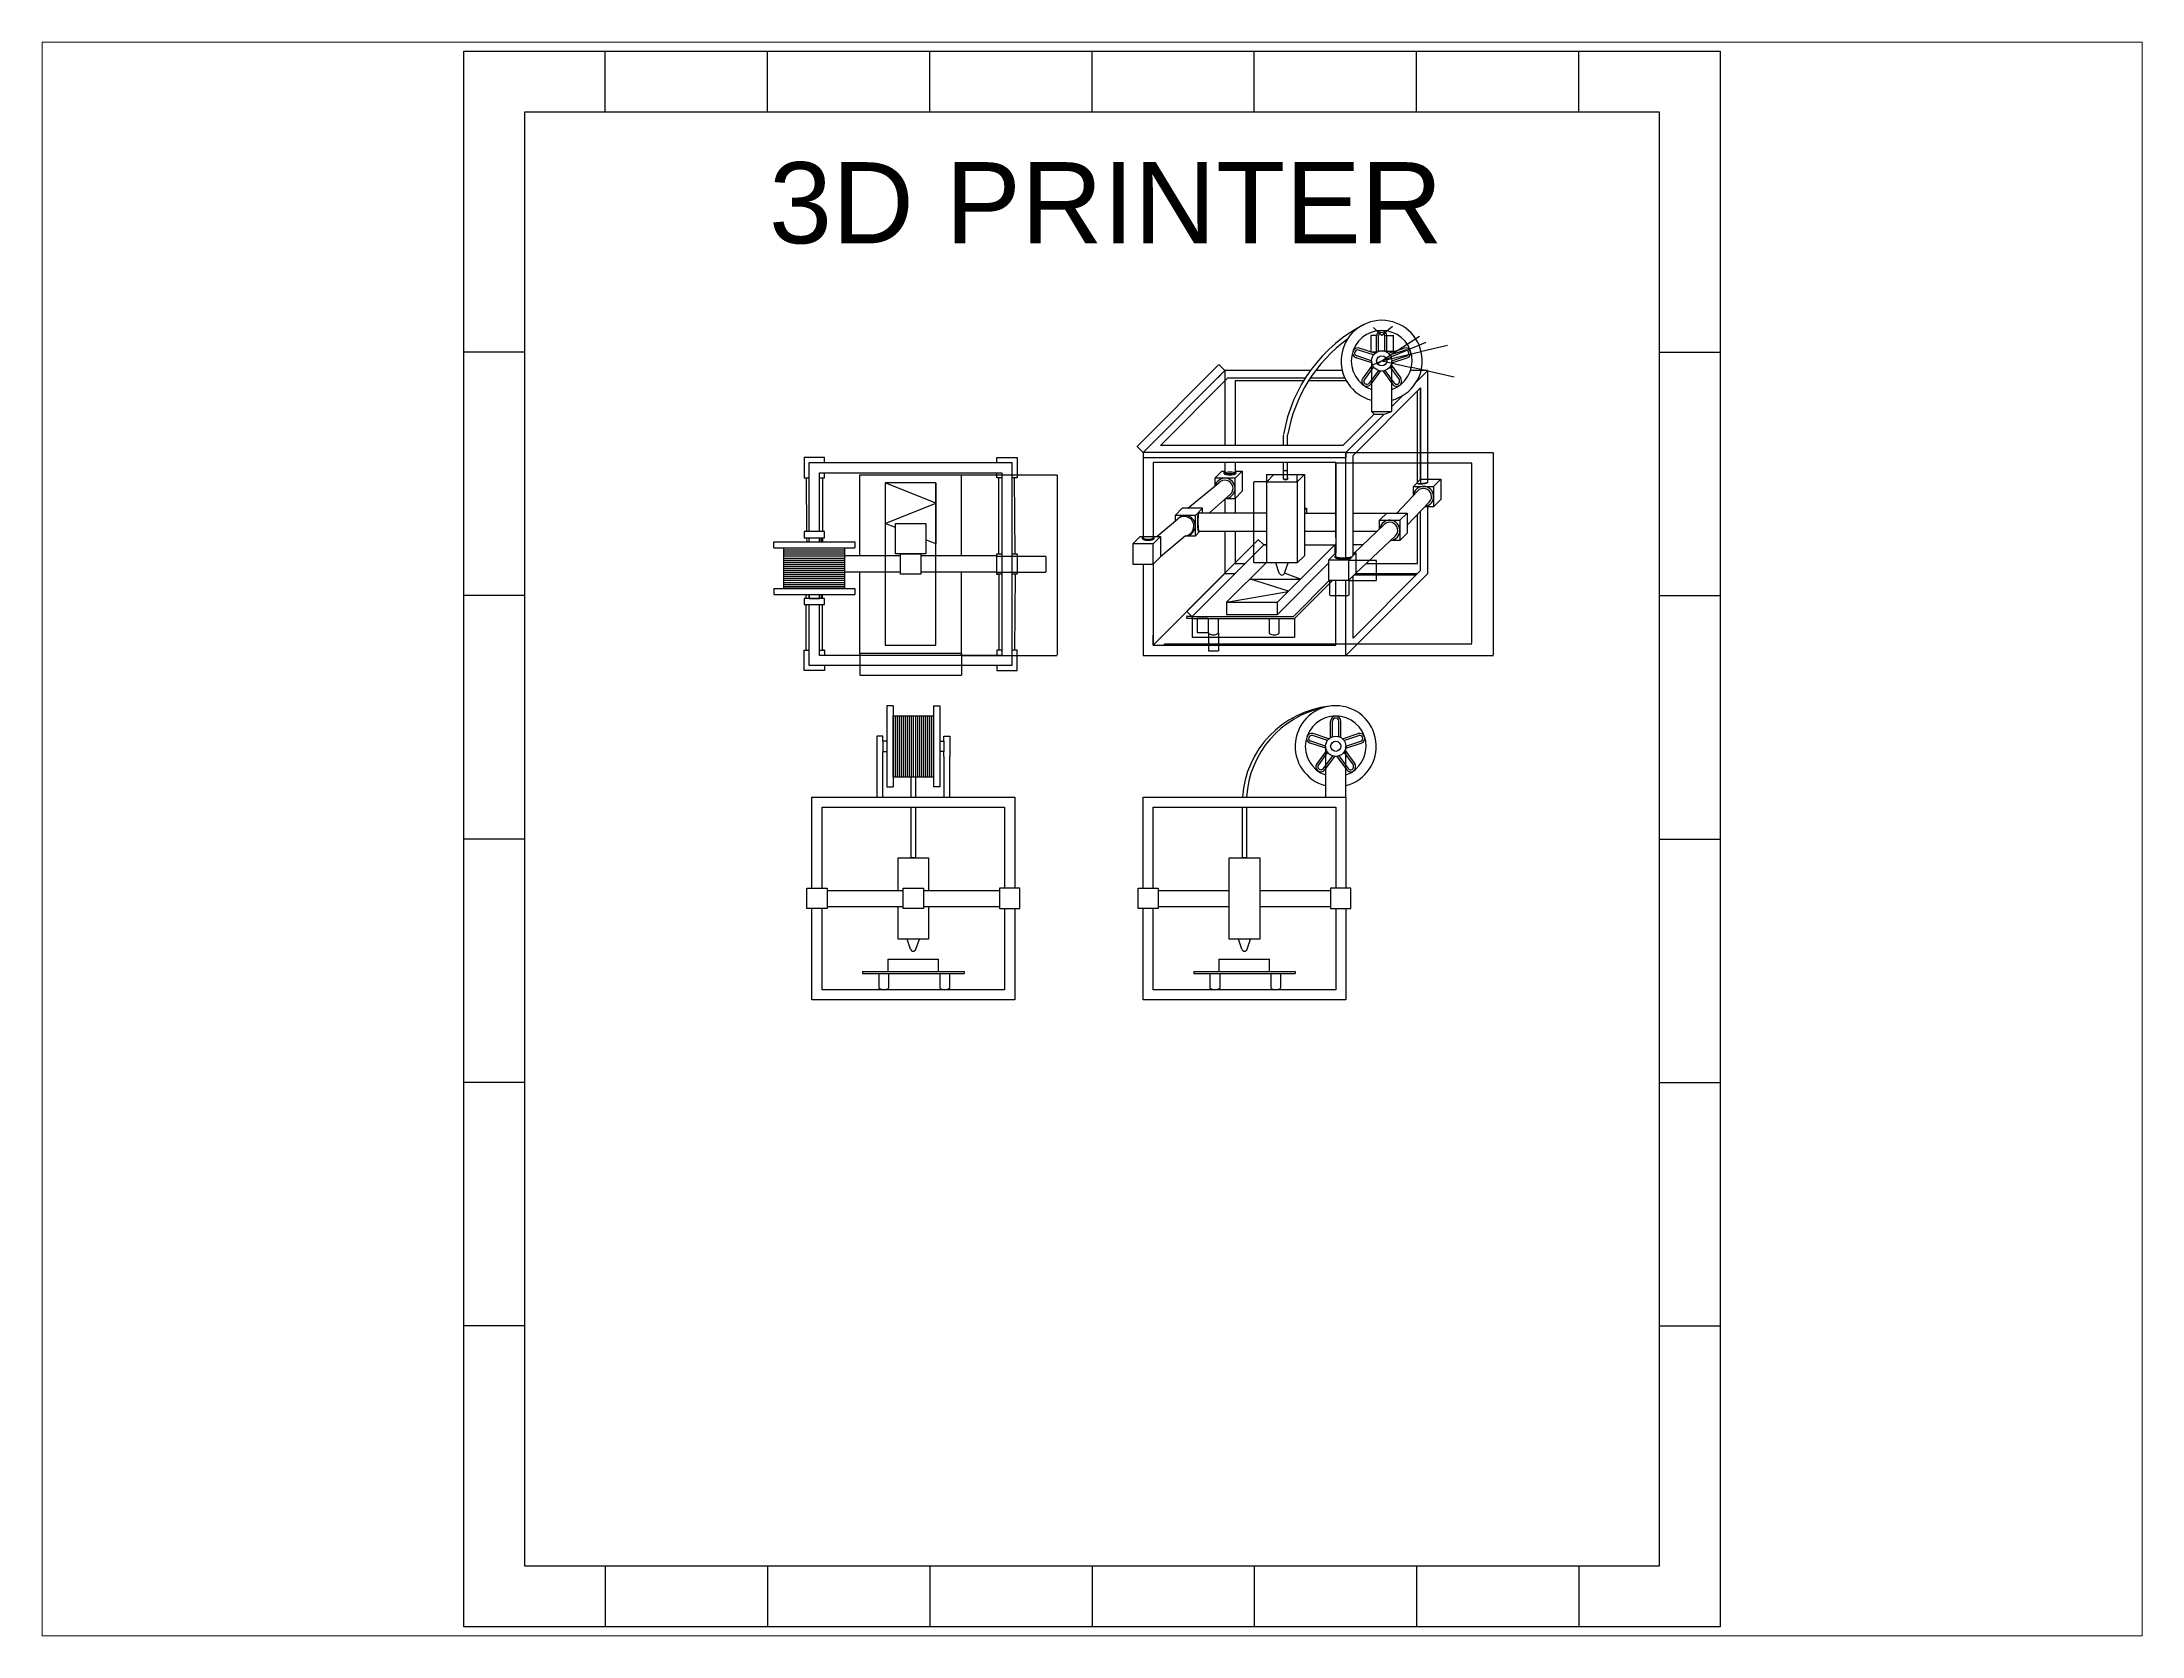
# Paper-space layout 'Layout1' of a CAD drawing. Header units: millimetres. Extents: x 26 to 231, y 20 to 176.
# The model-space entities are those that its viewports show. They can reach past a viewport. Long polylines and large blocks are cut down to what shows.
import ezdxf

# ---------------------------------------------------------------- set-up
doc = ezdxf.new("R2010")
doc.units = ezdxf.units.MM
for name, color, linetype in [('BASE', 5, 'Continuous'), ('EXTRUDER', 3, 'Continuous'), ('FILAMENT DISC', 254, 'Continuous'), ('HOT PLATE', 130, 'Continuous'), ('NOZZLE', 255, 'Continuous'), ('PRINTER PARTY', 1, 'Continuous')]:
    doc.layers.add(name, color=color, linetype=linetype)
doc.layers.add('MOVING MOTOR', color=7, linetype='Continuous', true_color=0xfbe200)
doc.styles.get("Standard").update_dxf_attribs({"font": 'arial.ttf'})
doc.dimstyles.new('ISO-25', dxfattribs={"dimtxt": 2.5, "dimasz": 2.5, "dimexe": 1.25, "dimexo": 0.625, "dimtad": 1, "dimtxsty": 'Standard', "dimcen": 2.5, "dimadec": 0, "dimazin": 0, "dimtfac": 1, "dimtmove": 0, "dimatfit": 3, "dimfxl": 1, "dimarcsym": 0})

# ---------------------------------------------------------------- blocks, each defined once
blk = doc.blocks.new('*U1')
for p, q in [((-25, -53), (-25, 28)), ((-15, -49), (-15, 28)), ((15, -49), (15, 28)), ((25, -53), (25, 28))]:
    blk.add_line(p, q)
for radius in [25, 15]:
    blk.add_arc((0, 28), radius, 0, 180)
blk = doc.blocks.new('*U2')
at = {"layer": 'FILAMENT DISC', "color": 0, "linetype": 'ByBlock', "lineweight": -2, "transparency": 16777216}
for p, rotation in [((4541, 7009), 72), ((4725, 7009), 288), ((4576, 6901), 144), ((4690, 6901), 216)]:
    blk.add_blockref('*U1', p, dxfattribs=dict(at, rotation=rotation))
blk.add_blockref('*U1', (4633, 7075), dxfattribs=at)
blk = doc.blocks.new('*D6')
at = {"color": 0, "lineweight": -2, "transparency": 16777216}
for p, q in [((6734, 7532), (6880, 7499)), ((7092, 7452), (6883, 7499))]:
    blk.add_line(p, q, dxfattribs=at)
at = {"color": 0, "transparency": 16777216}
blk.add_solid([(6883, 7499), (6883, 7498), (6880, 7499)], dxfattribs=at)
at = {"layer": 'Defpoints', "color": 0, "transparency": 16777216}
for p in [(6734, 7532), (6880, 7499)]:
    blk.add_point(p, dxfattribs=at)
at = {"color": 0, "transparency": 16777216, "insert": (7088, 7455), "char_height": 2.5, "attachment_point": 5, "rotation": 347.3757}
blk.add_mtext('R150', dxfattribs=at)
blk = doc.blocks.new('*D7')
at = {"color": 0, "lineweight": -2, "transparency": 16777216}
for p, q in [((6734, 7532), (6929, 7578)), ((7058, 7608), (6931, 7578))]:
    blk.add_line(p, q, dxfattribs=at)
at = {"color": 0, "transparency": 16777216}
blk.add_solid([(6931, 7579), (6931, 7578), (6929, 7578)], dxfattribs=at)
at = {"layer": 'Defpoints', "color": 0, "transparency": 16777216}
for p in [(6929, 7578), (6734, 7532)]:
    blk.add_point(p, dxfattribs=at)
at = {"color": 0, "transparency": 16777216, "insert": (7053, 7609), "char_height": 2.5, "attachment_point": 5, "rotation": 13.1957}
blk.add_mtext('R200', dxfattribs=at)
blk = doc.blocks.new('*U8')
for p, q in [((-25, -53), (-25, 28)), ((-15, -49), (-15, 28)), ((15, -49), (15, 28)), ((25, -53), (25, 28))]:
    blk.add_line(p, q)
for radius in [25, 15]:
    blk.add_arc((0, 28), radius, 0, 180)
blk = doc.blocks.new('*U9')
at = {"layer": 'FILAMENT DISC', "color": 0, "linetype": 'ByBlock', "lineweight": -2, "transparency": 16777216}
for p, rotation in [((4541, 7009), 72), ((4725, 7009), 288), ((4576, 6901), 144), ((4690, 6901), 216)]:
    blk.add_blockref('*U8', p, dxfattribs=dict(at, rotation=rotation))
blk.add_blockref('*U8', (4633, 7075), dxfattribs=at)
blk = doc.blocks.new('*D11')
at = {"color": 0, "lineweight": -2, "transparency": 16777216}
for p, q in [((5557, 7080), (5557, 7054)), ((6555, 7055), (5560, 7055)), ((6557, 7080), (6557, 7054))]:
    blk.add_line(p, q, dxfattribs=at)
at = {"color": 0, "transparency": 16777216}
for points in [[(5560, 7056), (5560, 7055), (5557, 7055)], [(6555, 7056), (6555, 7055), (6557, 7055)]]:
    blk.add_solid(points, dxfattribs=at)
at = {"layer": 'Defpoints', "color": 0, "transparency": 16777216}
for p in [(5557, 7080), (5557, 7055), (6557, 7080)]:
    blk.add_point(p, dxfattribs=at)
at = {"color": 0, "transparency": 16777216, "insert": (6057, 7057), "char_height": 2.5, "attachment_point": 5}
blk.add_mtext('1000', dxfattribs=at)
blk = doc.blocks.new('*D12')
at = {"color": 0, "lineweight": -2, "transparency": 16777216}
for p, q in [((5529, 7112), (5929, 7512)), ((5960, 7484), (5930, 7515)), ((5557, 7081), (5526, 7111))]:
    blk.add_line(p, q, dxfattribs=at)
at = {"color": 0, "transparency": 16777216}
for points in [[(5928, 7513), (5929, 7512), (5931, 7514)], [(5528, 7113), (5529, 7112), (5527, 7111)]]:
    blk.add_solid(points, dxfattribs=at)
at = {"layer": 'Defpoints', "color": 0, "transparency": 16777216}
for p in [(5931, 7514), (5961, 7484), (5557, 7080)]:
    blk.add_point(p, dxfattribs=at)
at = {"color": 0, "transparency": 16777216, "insert": (5727, 7314), "char_height": 2.5, "attachment_point": 5, "rotation": 45}
blk.add_mtext('570,71', dxfattribs=at)
blk = doc.blocks.new('*D13')
at = {"color": 0, "lineweight": -2, "transparency": 16777216}
for p, q in [((6558, 7080), (7285, 7080)), ((7284, 7078), (7284, 6083)), ((6558, 6080), (7285, 6080))]:
    blk.add_line(p, q, dxfattribs=at)
at = {"color": 0, "transparency": 16777216}
for points in [[(7284, 7078), (7284, 7078), (7284, 7080)], [(7284, 6083), (7284, 6083), (7284, 6080)]]:
    blk.add_solid(points, dxfattribs=at)
at = {"layer": 'Defpoints', "color": 0, "transparency": 16777216}
for p in [(6557, 7080), (6557, 6080), (7284, 6080)]:
    blk.add_point(p, dxfattribs=at)
at = {"color": 0, "transparency": 16777216, "insert": (7282, 6580), "char_height": 2.5, "attachment_point": 5, "rotation": 90}
blk.add_mtext('1000', dxfattribs=at)
blk = doc.blocks.new('*D14')
at = {"color": 0, "lineweight": -2, "transparency": 16777216}
for p, q in [((6508, 7030), (7178, 7030)), ((7177, 7028), (7177, 6140)), ((6508, 6137), (7178, 6137))]:
    blk.add_line(p, q, dxfattribs=at)
at = {"color": 0, "transparency": 16777216}
for points in [[(7177, 7028), (7177, 7028), (7177, 7030)], [(7177, 6140), (7177, 6140), (7177, 6137)]]:
    blk.add_solid(points, dxfattribs=at)
at = {"layer": 'Defpoints', "color": 0, "transparency": 16777216}
for p in [(6507, 7030), (6507, 6137), (7177, 6137)]:
    blk.add_point(p, dxfattribs=at)
at = {"color": 0, "transparency": 16777216, "insert": (7175, 6584), "char_height": 2.5, "attachment_point": 5, "rotation": 90}
blk.add_mtext('892,93', dxfattribs=at)
blk = doc.blocks.new('*D15')
at = {"color": 0, "lineweight": -2, "transparency": 16777216}
for p, q in [((6572, 6550), (6708, 6550)), ((6707, 6548), (6707, 6453)), ((6572, 6450), (6708, 6450))]:
    blk.add_line(p, q, dxfattribs=at)
at = {"color": 0, "transparency": 16777216}
for points in [[(6707, 6548), (6707, 6548), (6707, 6550)], [(6707, 6453), (6707, 6453), (6707, 6450)]]:
    blk.add_solid(points, dxfattribs=at)
at = {"layer": 'Defpoints', "color": 0, "transparency": 16777216}
for p in [(6572, 6550), (6572, 6450), (6707, 6450)]:
    blk.add_point(p, dxfattribs=at)
at = {"color": 0, "transparency": 16777216, "insert": (6705, 6500), "char_height": 2.5, "attachment_point": 5, "rotation": 90}
blk.add_mtext('100', dxfattribs=at)
blk = doc.blocks.new('*D16')
at = {"color": 0, "lineweight": -2, "transparency": 16777216}
for p, q in [((6477, 6450), (6477, 6375)), ((6572, 6450), (6572, 6375)), ((6480, 6376), (6569, 6376))]:
    blk.add_line(p, q, dxfattribs=at)
at = {"color": 0, "transparency": 16777216}
for points in [[(6480, 6376), (6480, 6375), (6477, 6376)], [(6569, 6376), (6569, 6375), (6572, 6376)]]:
    blk.add_solid(points, dxfattribs=at)
at = {"layer": 'Defpoints', "color": 0, "transparency": 16777216}
for p in [(6477, 6450), (6572, 6450), (6572, 6376)]:
    blk.add_point(p, dxfattribs=at)
at = {"color": 0, "transparency": 16777216, "insert": (6524, 6378), "char_height": 2.5, "attachment_point": 5}
blk.add_mtext('94,64', dxfattribs=at)
blk = doc.blocks.new('*D17')
at = {"color": 0, "lineweight": -2, "transparency": 16777216}
for p, q in [((6166, 6936), (6103, 6936)), ((6104, 6539), (6104, 6934)), ((6166, 6536), (6103, 6536))]:
    blk.add_line(p, q, dxfattribs=at)
at = {"color": 0, "transparency": 16777216}
for points in [[(6103, 6934), (6104, 6934), (6104, 6936)], [(6103, 6539), (6104, 6539), (6104, 6536)]]:
    blk.add_solid(points, dxfattribs=at)
at = {"layer": 'Defpoints', "color": 0, "transparency": 16777216}
for p in [(6104, 6936), (6167, 6936), (6167, 6536)]:
    blk.add_point(p, dxfattribs=at)
at = {"color": 0, "transparency": 16777216, "insert": (6102, 6736), "char_height": 2.5, "attachment_point": 5, "rotation": 90}
blk.add_mtext('400', dxfattribs=at)
blk = doc.blocks.new('*D18')
at = {"color": 0, "lineweight": -2, "transparency": 16777216}
for p, q in [((6167, 6937), (6167, 6973)), ((6170, 6972), (6315, 6972)), ((6317, 6937), (6317, 6973))]:
    blk.add_line(p, q, dxfattribs=at)
at = {"color": 0, "transparency": 16777216}
for points in [[(6170, 6972), (6170, 6971), (6167, 6972)], [(6315, 6972), (6315, 6971), (6317, 6972)]]:
    blk.add_solid(points, dxfattribs=at)
at = {"layer": 'Defpoints', "color": 0, "transparency": 16777216}
for p in [(6317, 6972), (6167, 6936), (6317, 6936)]:
    blk.add_point(p, dxfattribs=at)
at = {"color": 0, "transparency": 16777216, "insert": (6242, 6973), "char_height": 2.5, "attachment_point": 5}
blk.add_mtext('150', dxfattribs=at)
blk = doc.blocks.new('*D19')
at = {"color": 0, "lineweight": -2, "transparency": 16777216}
for p, q in [((6250, 6993), (6250, 6993)), ((6252, 6992), (6267, 6992)), ((6270, 6993), (6270, 6993))]:
    blk.add_line(p, q, dxfattribs=at)
at = {"color": 0, "transparency": 16777216}
for points in [[(6252, 6993), (6252, 6992), (6250, 6992)], [(6267, 6993), (6267, 6992), (6270, 6992)]]:
    blk.add_solid(points, dxfattribs=at)
at = {"layer": 'Defpoints', "color": 0, "transparency": 16777216}
for p in [(6250, 6992), (6270, 6992), (6270, 6992)]:
    blk.add_point(p, dxfattribs=at)
at = {"color": 0, "transparency": 16777216, "insert": (6260, 6994), "char_height": 2.5, "attachment_point": 5}
blk.add_mtext('20', dxfattribs=at)
blk = doc.blocks.new('*D20')
at = {"color": 0, "lineweight": -2, "transparency": 16777216}
for p, q in [((6952, 7622), (6782, 7552)), ((6685, 7512), (6683, 7511)), ((6688, 7513), (6780, 7551))]:
    blk.add_line(p, q, dxfattribs=at)
at = {"color": 0, "transparency": 16777216}
for points in [[(6685, 7513), (6685, 7512), (6688, 7513)], [(6782, 7552), (6783, 7552), (6780, 7551)]]:
    blk.add_solid(points, dxfattribs=at)
at = {"layer": 'Defpoints', "color": 0, "transparency": 16777216}
for p in [(6688, 7513), (6780, 7551)]:
    blk.add_point(p, dxfattribs=at)
at = {"color": 0, "transparency": 16777216, "insert": (6946, 7622), "char_height": 2.5, "attachment_point": 5, "rotation": 22.3434}
blk.add_mtext('∅100', dxfattribs=at)
blk = doc.blocks.new('*D21')
at = {"color": 0, "lineweight": -2, "transparency": 16777216}
for p, q in [((6921, 7653), (6757, 7547)), ((6711, 7517), (6709, 7516)), ((6713, 7519), (6755, 7546))]:
    blk.add_line(p, q, dxfattribs=at)
at = {"color": 0, "transparency": 16777216}
for points in [[(6711, 7518), (6711, 7517), (6713, 7519)], [(6757, 7547), (6757, 7547), (6755, 7546)]]:
    blk.add_solid(points, dxfattribs=at)
at = {"layer": 'Defpoints', "color": 0, "transparency": 16777216}
for p in [(6713, 7519), (6755, 7546)]:
    blk.add_point(p, dxfattribs=at)
at = {"color": 0, "transparency": 16777216, "insert": (6917, 7652), "char_height": 2.5, "attachment_point": 5, "rotation": 32.6839}
blk.add_mtext('∅50', dxfattribs=at)
blk = doc.blocks.new('*D22')
at = {"color": 0, "lineweight": -2, "transparency": 16777216}
for p, q in [((6749, 7657), (6793, 7657)), ((6749, 7580), (6793, 7580)), ((6792, 7582), (6792, 7655))]:
    blk.add_line(p, q, dxfattribs=at)
at = {"color": 0, "transparency": 16777216}
for points in [[(6792, 7655), (6792, 7655), (6792, 7657)], [(6792, 7582), (6792, 7582), (6792, 7580)]]:
    blk.add_solid(points, dxfattribs=at)
at = {"layer": 'Defpoints', "color": 0, "transparency": 16777216}
for p in [(6749, 7657), (6749, 7580), (6792, 7657)]:
    blk.add_point(p, dxfattribs=at)
at = {"color": 0, "transparency": 16777216, "insert": (6790, 7618), "char_height": 2.5, "attachment_point": 5, "rotation": 90}
blk.add_mtext('77,3', dxfattribs=at)
blk = doc.blocks.new('*D23')
at = {"color": 0, "lineweight": -2, "transparency": 16777216}
for p, q in [((6708, 7657), (6681, 7657)), ((6708, 7575), (6681, 7575)), ((6682, 7578), (6682, 7655))]:
    blk.add_line(p, q, dxfattribs=at)
at = {"color": 0, "transparency": 16777216}
for points in [[(6681, 7655), (6682, 7655), (6682, 7657)], [(6681, 7578), (6682, 7578), (6682, 7575)]]:
    blk.add_solid(points, dxfattribs=at)
at = {"layer": 'Defpoints', "color": 0, "transparency": 16777216}
for p in [(6682, 7657), (6709, 7657), (6709, 7575)]:
    blk.add_point(p, dxfattribs=at)
at = {"color": 0, "transparency": 16777216, "insert": (6680, 7616), "char_height": 2.5, "attachment_point": 5, "rotation": 90}
blk.add_mtext('81,7', dxfattribs=at)
blk = doc.blocks.new('*D24')
at = {"color": 0, "lineweight": -2, "transparency": 16777216}
for p, q in [((6693, 7697), (6714, 7676)), ((6734, 7657), (6716, 7675))]:
    blk.add_line(p, q, dxfattribs=at)
at = {"color": 0, "transparency": 16777216}
blk.add_solid([(6714, 7677), (6714, 7676), (6716, 7675)], dxfattribs=at)
at = {"layer": 'Defpoints', "color": 0, "transparency": 16777216}
for p in [(6716, 7675), (6734, 7657)]:
    blk.add_point(p, dxfattribs=at)
at = {"color": 0, "transparency": 16777216, "insert": (6697, 7696), "char_height": 2.5, "attachment_point": 5, "rotation": 315.8493}
blk.add_mtext('R25', dxfattribs=at)
blk = doc.blocks.new('*D25')
at = {"color": 0, "lineweight": -2, "transparency": 16777216}
for p, q in [((6734, 7657), (6746, 7667)), ((6787, 7701), (6747, 7668))]:
    blk.add_line(p, q, dxfattribs=at)
at = {"color": 0, "transparency": 16777216}
blk.add_solid([(6747, 7669), (6748, 7668), (6746, 7667)], dxfattribs=at)
at = {"layer": 'Defpoints', "color": 0, "transparency": 16777216}
for p in [(6746, 7667), (6734, 7657)]:
    blk.add_point(p, dxfattribs=at)
at = {"color": 0, "transparency": 16777216, "insert": (6783, 7700), "char_height": 2.5, "attachment_point": 5, "rotation": 39.1762}
blk.add_mtext('R15', dxfattribs=at)
blk = doc.blocks.new('*D26')
at = {"color": 0, "lineweight": -2, "transparency": 16777216}
for p, q in [((5879, 6190), (5879, 6101)), ((5929, 6190), (5929, 6101)), ((5881, 6103), (5926, 6103))]:
    blk.add_line(p, q, dxfattribs=at)
at = {"color": 0, "transparency": 16777216}
for points in [[(5881, 6103), (5881, 6102), (5879, 6103)], [(5926, 6103), (5926, 6102), (5929, 6103)]]:
    blk.add_solid(points, dxfattribs=at)
at = {"layer": 'Defpoints', "color": 0, "transparency": 16777216}
for p in [(5879, 6191), (5929, 6191), (5929, 6103)]:
    blk.add_point(p, dxfattribs=at)
at = {"color": 0, "transparency": 16777216, "insert": (5904, 6104), "char_height": 2.5, "attachment_point": 5}
blk.add_mtext('50', dxfattribs=at)
blk = doc.blocks.new('*D27')
at = {"color": 0, "lineweight": -2, "transparency": 16777216}
for p, q in [((5878, 6262), (5824, 6262)), ((5826, 6193), (5826, 6259)), ((5878, 6191), (5824, 6191))]:
    blk.add_line(p, q, dxfattribs=at)
at = {"color": 0, "transparency": 16777216}
for points in [[(5825, 6259), (5826, 6259), (5826, 6262)], [(5825, 6193), (5826, 6193), (5826, 6191)]]:
    blk.add_solid(points, dxfattribs=at)
at = {"layer": 'Defpoints', "color": 0, "transparency": 16777216}
for p in [(5826, 6262), (5879, 6262), (5879, 6191)]:
    blk.add_point(p, dxfattribs=at)
at = {"color": 0, "transparency": 16777216, "insert": (5823, 6226), "char_height": 2.5, "attachment_point": 5, "rotation": 90}
blk.add_mtext('71,22', dxfattribs=at)
blk = doc.blocks.new('*D28')
at = {"color": 0, "lineweight": -2, "transparency": 16777216}
for p, q in [((5799, 6261), (5799, 6169)), ((6304, 6261), (6304, 6169)), ((5801, 6170), (6301, 6170))]:
    blk.add_line(p, q, dxfattribs=at)
at = {"color": 0, "transparency": 16777216}
for points in [[(5801, 6171), (5801, 6170), (5799, 6170)], [(6301, 6171), (6301, 6170), (6304, 6170)]]:
    blk.add_solid(points, dxfattribs=at)
at = {"layer": 'Defpoints', "color": 0, "transparency": 16777216}
for p in [(5799, 6262), (6304, 6262), (6304, 6170)]:
    blk.add_point(p, dxfattribs=at)
at = {"color": 0, "transparency": 16777216, "insert": (6051, 6172), "char_height": 2.5, "attachment_point": 5}
blk.add_mtext('505', dxfattribs=at)
blk = doc.blocks.new('*D29')
at = {"color": 0, "lineweight": -2, "transparency": 16777216}
for p, q in [((5798, 6272), (5772, 6272)), ((5798, 6262), (5772, 6262)), ((5773, 6264), (5773, 6269))]:
    blk.add_line(p, q, dxfattribs=at)
at = {"color": 0, "transparency": 16777216}
for points in [[(5773, 6269), (5774, 6269), (5773, 6272)], [(5773, 6264), (5774, 6264), (5773, 6262)]]:
    blk.add_solid(points, dxfattribs=at)
at = {"layer": 'Defpoints', "color": 0, "transparency": 16777216}
for p in [(5773, 6272), (5799, 6272), (5799, 6262)]:
    blk.add_point(p, dxfattribs=at)
at = {"color": 0, "transparency": 16777216, "insert": (5772, 6267), "char_height": 2.5, "attachment_point": 5, "rotation": 90}
blk.add_mtext('10', dxfattribs=at)
blk = doc.blocks.new('*D30')
at = {"color": 0, "lineweight": -2, "transparency": 16777216}
for p, q in [((5774, 6300), (6124, 6650)), ((6152, 6626), (6125, 6652)), ((5798, 6272), (5772, 6299))]:
    blk.add_line(p, q, dxfattribs=at)
at = {"color": 0, "transparency": 16777216}
for points in [[(6124, 6650), (6124, 6649), (6126, 6651)], [(5774, 6300), (5774, 6299), (5772, 6298)]]:
    blk.add_solid(points, dxfattribs=at)
at = {"layer": 'Defpoints', "color": 0, "transparency": 16777216}
for p in [(6126, 6651), (6152, 6625), (5799, 6272)]:
    blk.add_point(p, dxfattribs=at)
at = {"color": 0, "transparency": 16777216, "insert": (5948, 6476), "char_height": 2.5, "attachment_point": 5, "rotation": 45}
blk.add_mtext('500', dxfattribs=at)
blk = doc.blocks.new('*D31')
at = {"color": 0, "lineweight": -2, "transparency": 16777216}
for p, q in [((4161, 6090), (4161, 5981)), ((4661, 6090), (4661, 5981)), ((4658, 5982), (4163, 5982))]:
    blk.add_line(p, q, dxfattribs=at)
at = {"color": 0, "transparency": 16777216}
for points in [[(4163, 5983), (4163, 5982), (4161, 5982)], [(4658, 5983), (4658, 5982), (4661, 5982)]]:
    blk.add_solid(points, dxfattribs=at)
at = {"layer": 'Defpoints', "color": 0, "transparency": 16777216}
for p in [(4161, 6090), (4661, 6090), (4161, 5982)]:
    blk.add_point(p, dxfattribs=at)
at = {"color": 0, "transparency": 16777216, "insert": (4411, 5984), "char_height": 2.5, "attachment_point": 5}
blk.add_mtext('500', dxfattribs=at)
blk = doc.blocks.new('*D32')
at = {"color": 0, "lineweight": -2, "transparency": 16777216}
for p, q in [((4661, 6970), (5134, 6970)), ((5133, 6968), (5133, 6083)), ((4661, 6080), (5134, 6080))]:
    blk.add_line(p, q, dxfattribs=at)
at = {"color": 0, "transparency": 16777216}
for points in [[(5132, 6968), (5133, 6968), (5133, 6970)], [(5132, 6083), (5133, 6083), (5133, 6080)]]:
    blk.add_solid(points, dxfattribs=at)
at = {"layer": 'Defpoints', "color": 0, "transparency": 16777216}
for p in [(4661, 6970), (4661, 6080), (5133, 6080)]:
    blk.add_point(p, dxfattribs=at)
at = {"color": 0, "transparency": 16777216, "insert": (5131, 6525), "char_height": 2.5, "attachment_point": 5, "rotation": 90}
blk.add_mtext('890', dxfattribs=at)
blk = doc.blocks.new('*D33')
at = {"color": 0, "lineweight": -2, "transparency": 16777216}
for p, q in [((4836, 6570), (5078, 6570)), ((5077, 6568), (5077, 6493)), ((4836, 6490), (5078, 6490))]:
    blk.add_line(p, q, dxfattribs=at)
at = {"color": 0, "transparency": 16777216}
for points in [[(5076, 6568), (5077, 6568), (5077, 6570)], [(5076, 6493), (5077, 6493), (5077, 6490)]]:
    blk.add_solid(points, dxfattribs=at)
at = {"layer": 'Defpoints', "color": 0, "transparency": 16777216}
for p in [(4836, 6570), (4836, 6490), (5077, 6490)]:
    blk.add_point(p, dxfattribs=at)
at = {"color": 0, "transparency": 16777216, "insert": (5075, 6530), "char_height": 2.5, "attachment_point": 5, "rotation": 90}
blk.add_mtext('80', dxfattribs=at)

msp = doc.modelspace()

# ---------------------------------------------------------------- linework, layer by layer
for p, q in [((2905.206, 8759.255), (2905.206, 9059.255)), ((3705.206, 8759.255), (3705.206, 9059.255)), ((4505.206, 8759.255), (4505.206, 9059.255)), ((5305.206, 8759.255), (5305.206, 9059.255)), ((6105.206, 8759.255), (6105.206, 9059.255)), ((6905.206, 8759.255), (6905.206, 9059.255)), ((7705.206, 8759.255), (7705.206, 9059.255)), ((2508.041, 7575.224), (2208.041, 7575.224)), ((8102.37, 7575.224), (8402.37, 7575.224)), ((3985.672, 6690.412), (3885.672, 6690.412)), ((3885.672, 6690.412), (3885.672, 6660.412)), ((3885.672, 6660.412), (3985.672, 6660.412)), ((3985.672, 6660.412), (3985.672, 6690.412)), ((6010.641, 6483.966), (6003.569, 6476.895)), ((2508.041, 6375.224), (2208.041, 6375.224)), ((4085.672, 6410.412), (3785.672, 6410.412)), ((3985.672, 6360.412), (3885.672, 6360.412)), ((3885.672, 6360.412), (3885.672, 6330.412)), ((3885.672, 6330.412), (3985.672, 6330.412)), ((3985.672, 6330.412), (3985.672, 6360.412)), ((8102.37, 6375.224), (8402.37, 6375.224)), ((4324.013, 5482.154), (4324.013, 5782.154)), ((4294.013, 5432.154), (4324.013, 5432.154)), ((4554.013, 5432.154), (4524.013, 5432.154)), ((2508.041, 5175.224), (2208.041, 5175.224)), ((8102.37, 5175.224), (8402.37, 5175.224)), ((2508.041, 3975.224), (2208.041, 3975.224)), ((8102.37, 3975.224), (8402.37, 3975.224)), ((2508.041, 2775.224), (2208.041, 2775.224)), ((8102.37, 2775.224), (8402.37, 2775.224)), ((2905.206, 1591.193), (2905.206, 1291.193)), ((3705.206, 1591.193), (3705.206, 1291.193)), ((4505.206, 1591.193), (4505.206, 1291.193)), ((5305.206, 1591.193), (5305.206, 1291.193)), ((6105.206, 1591.193), (6105.206, 1291.193)), ((6905.206, 1591.193), (6905.206, 1291.193)), ((7705.206, 1591.193), (7705.206, 1291.193))]:
    msp.add_line(p, q)
for points in [[(2208.041, 9059.255), (8402.37, 9059.255), (8402.37, 1291.193), (2208.041, 1291.193)], [(2508.041, 8759.255), (8102.37, 8759.255), (8102.37, 1591.193), (2508.041, 1591.193)]]:
    msp.add_lwpolyline(points, close=True)
for points in [[(3910.672, 6640.412), (3910.672, 6660.412)], [(3960.672, 6640.412), (3960.672, 6660.412)], [(3970.672, 6640.412), (3970.672, 6660.412)], [(3910.672, 6360.412), (3910.672, 6380.412)], [(3960.672, 6360.412), (3960.672, 6380.412)], [(3970.672, 6360.412), (3970.672, 6380.412)]]:
    msp.add_lwpolyline(points)
at = {"layer": 'BASE'}
for p, q in [((5557.087, 7080.412), (5960.641, 7483.966)), ((5960.641, 7483.966), (5925.285, 7448.61)), ((5960.641, 7483.966), (5960.641, 7115.64)), ((6904.563, 7427.889), (6960.641, 7483.966)), ((5642.315, 7115.64), (5975.285, 7448.61)), ((5975.285, 7448.61), (6357.566, 7448.61)), ((6382.529, 7448.61), (6552.146, 7448.61)), ((6592.315, 7065.64), (6925.285, 7398.61)), ((6783.874, 7307.2), (6838.111, 7361.436)), ((6925.285, 7398.61), (6925.285, 6928.094)), ((6925.285, 6948.61), (6925.285, 7398.61)), ((6542.315, 7115.64), (6696.337, 7269.662)), ((6557.087, 7080.412), (6746.337, 7269.662)), ((6542.315, 7115.64), (5642.315, 7115.64)), ((6592.315, 6570.995), (6592.315, 7065.64)), ((6507.087, 7030.412), (6507.087, 6585.768)), ((6925.285, 6498.61), (6925.285, 6790.652)), ((5607.087, 6130.412), (5960.641, 6483.966)), ((6557.087, 6080.412), (6960.641, 6483.966)), ((6592.315, 6165.64), (6925.285, 6498.61)), ((6592.315, 6165.64), (6592.315, 6470.995)), ((6598.214, 6476.895), (6903.569, 6476.895)), ((5607.087, 6130.412), (5607.087, 6180.412)), ((5607.087, 6130.412), (5657.087, 6130.412)), ((5657.087, 6130.412), (5664.158, 6137.483)), ((5664.158, 6137.483), (6507.087, 6137.483)), ((6557.087, 6080.412), (6557.087, 6130.412)), ((3924.013, 5382.154), (4924.013, 5382.154)), ((3924.013, 4932.154), (3924.013, 5382.154)), ((3974.013, 5332.154), (4874.013, 5332.154)), ((3974.013, 4932.154), (3974.013, 5332.154)), ((4874.013, 5332.154), (4874.013, 4932.154)), ((4924.013, 5382.154), (4924.013, 4932.154)), ((5557.087, 4932.154), (5557.087, 5382.154)), ((5557.087, 5382.154), (6557.087, 5382.154)), ((5607.087, 4932.154), (5607.087, 5332.154)), ((5607.087, 5332.154), (6507.087, 5332.154)), ((6507.087, 5332.154), (6507.087, 4932.154)), ((6557.087, 5382.154), (6557.087, 4932.154)), ((3924.013, 4382.154), (3924.013, 4832.154)), ((3974.013, 4432.154), (3974.013, 4832.154)), ((4874.013, 4832.154), (4874.013, 4432.154)), ((4924.013, 4832.154), (4924.013, 4382.154)), ((5557.087, 4382.154), (5557.087, 4832.154)), ((5607.087, 4432.154), (5607.087, 4832.154)), ((6507.087, 4832.154), (6507.087, 4432.154)), ((6557.087, 4832.154), (6557.087, 4382.154)), ((4924.013, 4382.154), (3924.013, 4382.154)), ((4874.013, 4432.154), (3974.013, 4432.154)), ((6557.087, 4382.154), (5557.087, 4382.154)), ((6507.087, 4432.154), (5607.087, 4432.154))]:
    msp.add_line(p, q, dxfattribs=at)
for points in [[(6381.588, 7483.966), (5960.641, 7483.966)], [(6539.759, 7483.966), (6407.427, 7483.966)], [(6960.641, 6934.628), (6960.641, 7483.966), (6875.933, 7483.966)], [(5960.641, 7433.966), (5960.641, 7115.64)], [(6348.451, 7433.966), (6010.641, 7433.966), (6010.641, 7115.64)], [(6559.62, 7433.966), (6373.082, 7433.966)], [(6786.65, 7433.966), (6783.874, 7433.966)], [(6910.641, 6929.114), (6910.641, 7383.966)], [(6557.087, 6562.369), (6557.087, 7080.412), (5557.087, 7080.412), (5557.087, 6660.412)], [(3910.672, 6690.412), (3910.672, 7030.412), (4910.672, 7030.412), (4910.672, 6030.412)], [(3960.672, 6690.412), (3960.672, 6980.412), (4860.672, 6980.412), (4860.672, 6080.412)], [(6507.087, 6660.742), (6507.087, 7030.412), (5607.087, 7030.412), (5607.087, 6660.412)], [(5960.641, 7030.412), (5960.641, 6980.412)], [(6010.641, 7030.412), (6010.641, 6980.412)], [(5960.641, 6850.306), (5960.641, 6782.348)], [(6010.641, 6853.966), (6010.641, 6782.334)], [(6658.438, 6533.966), (6910.641, 6533.966), (6910.641, 6775.535)], [(6960.641, 6483.966), (6960.641, 6813.255)], [(5960.641, 6692.636), (5960.641, 6483.966), (6010.641, 6483.966)], [(6010.641, 6692.636), (6010.641, 6533.966), (6060.641, 6533.966)], [(6507.087, 6568.09), (6507.087, 6630.412)], [(5557.087, 6530.412), (5557.087, 6080.412), (6557.087, 6080.412), (6557.087, 6450.412)], [(5607.087, 6530.412), (5607.087, 6130.412), (6507.087, 6130.412), (6507.087, 6450.412)], [(6605.285, 6483.966), (6910.641, 6483.966)], [(4910.672, 6030.412), (3910.672, 6030.412), (3910.672, 6330.412)], [(4860.672, 6080.412), (3960.672, 6080.412), (3960.672, 6330.412)]]:
    msp.add_lwpolyline(points, dxfattribs=at)
at = {"layer": 'EXTRUDER'}
for p, q in [((6167.124, 6936.174), (6202.479, 6971.529)), ((6317.124, 6936.174), (6352.479, 6971.529)), ((6317.124, 6536.174), (6352.479, 6571.529))]:
    msp.add_line(p, q, dxfattribs=at)
for points in [[(6202.479, 6971.529), (6249.802, 6971.529)], [(6269.802, 6971.529), (6352.479, 6971.529), (6352.479, 6571.529)], [(4349.013, 4922.154), (4349.013, 5082.154), (4499.013, 5082.154), (4499.013, 4922.154)], [(5982.087, 4682.154), (5982.087, 5082.154), (6132.087, 5082.154), (6132.087, 4682.154)], [(4499.013, 4842.154), (4499.013, 4682.154), (4349.013, 4682.154), (4349.013, 4842.154)], [(6132.087, 4682.154), (5982.087, 4682.154)]]:
    msp.add_lwpolyline(points, dxfattribs=at)
for points in [[(6167.124, 6936.174), (6317.124, 6936.174), (6317.124, 6536.174), (6167.124, 6536.174)], [(4335.672, 6730.412), (4485.672, 6730.412), (4485.672, 6580.412), (4335.672, 6580.412)]]:
    msp.add_lwpolyline(points, close=True, dxfattribs=at)
at = {"layer": 'FILAMENT DISC'}
for p, q in [((6683.874, 7532.125), (6683.874, 7282.125)), ((6783.874, 7282.125), (6783.874, 7532.125)), ((6683.874, 7282.125), (6783.874, 7282.125)), ((6683.874, 7282.125), (6696.337, 7269.662)), ((6696.337, 7269.662), (6746.337, 7269.662)), ((6746.337, 7269.662), (6783.874, 7282.125)), ((3735.672, 6610.412), (3735.672, 6640.412)), ((3735.672, 6640.412), (4135.672, 6640.412)), ((3910.672, 6640.412), (3910.672, 6660.412)), ((3910.672, 6660.412), (3960.672, 6660.412)), ((3960.672, 6660.412), (3960.672, 6640.412)), ((4135.672, 6640.412), (4135.672, 6610.412)), ((3735.672, 6610.412), (4135.672, 6610.412)), ((3735.672, 6410.412), (3735.672, 6380.412)), ((3735.672, 6410.412), (4135.672, 6410.412)), ((3735.672, 6380.412), (4135.672, 6380.412)), ((3910.672, 6380.412), (3910.672, 6360.412)), ((3910.672, 6360.412), (3960.672, 6360.412)), ((3960.672, 6360.412), (3960.672, 6380.412)), ((4135.672, 6410.412), (4135.672, 6380.412)), ((4324.013, 5832.154), (4294.013, 5832.154)), ((4294.013, 5832.154), (4294.013, 5432.154)), ((4324.013, 5832.154), (4324.013, 5432.154)), ((4524.013, 5832.154), (4554.013, 5832.154)), ((4524.013, 5832.154), (4524.013, 5432.154)), ((4554.013, 5832.154), (4554.013, 5432.154)), ((4274.013, 5682.154), (4244.013, 5682.154)), ((4244.013, 5682.154), (4244.013, 5582.154)), ((4274.013, 5657.154), (4274.013, 5682.154)), ((4294.013, 5657.154), (4274.013, 5657.154)), ((4274.013, 5657.154), (4274.013, 5607.154)), ((4274.013, 5607.154), (4294.013, 5607.154)), ((4274.013, 5582.154), (4274.013, 5607.154)), ((4554.013, 5657.154), (4574.013, 5657.154)), ((4574.013, 5607.154), (4554.013, 5607.154)), ((4574.013, 5657.154), (4574.013, 5682.154)), ((4574.013, 5682.154), (4604.013, 5682.154)), ((4574.013, 5657.154), (4574.013, 5607.154)), ((4574.013, 5582.154), (4574.013, 5607.154)), ((4604.013, 5682.154), (4604.013, 5582.154)), ((6457.087, 5632.154), (6457.087, 5382.154)), ((6557.087, 5382.154), (6557.087, 5632.154)), ((4244.013, 5582.154), (4244.013, 5382.154)), ((4274.013, 5382.154), (4274.013, 5582.154)), ((4574.013, 5582.154), (4574.013, 5382.154)), ((4604.013, 5382.154), (4604.013, 5582.154)), ((4244.013, 5382.154), (4274.013, 5382.154)), ((4574.013, 5382.154), (4604.013, 5382.154)), ((6457.087, 5382.154), (6557.087, 5382.154))]:
    msp.add_line(p, q, dxfattribs=at)
for centre, radius in [((6733.874, 7532.125), 50), ((6733.874, 7532.125), 25), ((6507.087, 5632.154), 50), ((6507.087, 5632.154), 25)]:
    msp.add_circle(centre, radius, dxfattribs=at)
for centre, radius, start, end in [((6733.874, 7532.125), 200, 284.4775122, 255.5224878), ((6733.874, 7532.125), 150, 289.4712206, 250.5287794), ((6507.087, 5632.154), 200, 284.4775122, 255.5224878), ((6507.087, 5632.154), 150, 289.4712206, 250.5287794)]:
    msp.add_arc(centre, radius, start, end, dxfattribs=at)
at = {"layer": 'HOT PLATE'}
for p, q in [((6152.062, 6625.387), (6010.641, 6483.966)), ((6167.124, 6625.387), (6152.062, 6625.387)), ((6152.062, 6625.387), (6167.124, 6625.387)), ((6641.072, 6625.387), (6592.315, 6625.387)), ((5798.508, 6271.834), (6010.641, 6483.966)), ((6298.508, 6271.834), (6477.087, 6450.412)), ((6303.508, 6261.834), (6492.087, 6450.412)), ((5798.508, 6271.834), (6298.508, 6271.834)), ((5798.508, 6271.834), (5798.508, 6261.834)), ((5798.508, 6261.834), (6303.508, 6261.834)), ((5798.508, 6261.834), (5798.508, 6261.834)), ((5878.508, 6261.834), (5878.508, 6190.609)), ((5928.508, 6190.609), (5928.508, 6261.834)), ((6178.508, 6261.834), (6178.508, 6190.609)), ((6228.508, 6190.609), (6228.508, 6261.834)), ((4174.013, 4522.154), (4674.013, 4522.154)), ((4174.013, 4522.154), (4174.013, 4512.154)), ((4174.013, 4512.154), (4674.013, 4512.154)), ((4174.013, 4512.154), (4174.013, 4512.154)), ((4254.013, 4512.154), (4254.013, 4440.929)), ((4304.013, 4440.929), (4304.013, 4512.154)), ((4554.013, 4512.154), (4554.013, 4440.929)), ((4604.013, 4440.929), (4604.013, 4512.154)), ((4674.013, 4522.154), (4674.013, 4512.154)), ((5807.087, 4522.154), (6307.087, 4522.154)), ((5807.087, 4522.154), (5807.087, 4512.154)), ((5807.087, 4512.154), (6307.087, 4512.154)), ((5807.087, 4512.154), (5807.087, 4512.154)), ((5887.087, 4512.154), (5887.087, 4440.929)), ((5937.087, 4440.929), (5937.087, 4512.154)), ((6187.087, 4512.154), (6187.087, 4440.929)), ((6237.087, 4440.929), (6237.087, 4512.154)), ((6307.087, 4522.154), (6307.087, 4512.154))]:
    msp.add_line(p, q, dxfattribs=at)
for points in [[(4160.672, 6970.412), (4660.672, 6970.412), (4660.672, 6570.412)], [(4160.672, 6570.412), (4160.672, 6970.412)], [(4660.672, 6090.412), (4160.672, 6090.412), (4160.672, 6490.412)], [(4660.672, 6490.412), (4660.672, 6080.412)]]:
    msp.add_lwpolyline(points, dxfattribs=at)
for centre in [(5903.508, 6221.834), (6203.508, 6221.834), (4279.013, 4472.154), (4579.013, 4472.154), (5912.087, 4472.154), (6212.087, 4472.154)]:
    msp.add_arc(centre, 40, 231.3178125, 308.6821875, dxfattribs=at)
at = {"layer": 'MOVING MOTOR'}
for p, q in [((3895.672, 6955.412), (3897.775, 6690.412)), ((3975.677, 6955.079), (3975.677, 6690.412)), ((4845.672, 6580.412), (4845.672, 6955.412)), ((4925.672, 6580.412), (4923.172, 6955.412)), ((5910.641, 6953.966), (5945.996, 6989.321)), ((5910.641, 6953.966), (5910.641, 6914.064)), ((6010.641, 6953.966), (5910.641, 6953.966)), ((5945.996, 6989.321), (5960.641, 6989.321)), ((6010.641, 6953.966), (6045.996, 6989.321)), ((6010.641, 6989.321), (6045.996, 6989.321)), ((6010.641, 6853.966), (6010.641, 6953.966)), ((6045.996, 6989.321), (6045.996, 6889.321)), ((6889.93, 6913.255), (6925.285, 6948.61)), ((6989.93, 6913.255), (7025.285, 6948.61)), ((5777.688, 6805.313), (5930.641, 6930.423)), ((5987.304, 6874.148), (5884.668, 6782.369)), ((5964.733, 6853.966), (6010.641, 6853.966)), ((6045.996, 6889.321), (6010.641, 6853.966)), ((6910.781, 6890.647), (6808.8, 6782.125)), ((6968.659, 6835.423), (6858.8, 6722.025)), ((6989.93, 6813.255), (7025.285, 6848.61)), ((5624.765, 6665.768), (5728.189, 6753.933)), ((5714.873, 6769.958), (5750.228, 6805.313)), ((5714.873, 6769.958), (5714.873, 6742.581)), ((5814.873, 6769.958), (5714.873, 6769.958)), ((5850.228, 6805.313), (5750.228, 6805.313)), ((5814.873, 6769.958), (5850.228, 6805.313)), ((5814.873, 6669.958), (5814.873, 6769.958)), ((5832.627, 6782.384), (6167.124, 6782.291)), ((5850.228, 6782.379), (5850.228, 6805.313)), ((6352.479, 6796.529), (6362.835, 6806.885)), ((6352.479, 6782.239), (6507.087, 6782.196)), ((6592.315, 6782.172), (6758.8, 6782.125)), ((6723.445, 6746.77), (6758.8, 6782.125)), ((6823.445, 6746.77), (6858.8, 6782.125)), ((3898.013, 6660.412), (3898.172, 6640.412)), ((3975.677, 6660.412), (3975.677, 6640.412)), ((5507.087, 6630.412), (5542.442, 6665.768)), ((5507.087, 6630.412), (5507.087, 6530.412)), ((5607.087, 6630.412), (5507.087, 6630.412)), ((5542.442, 6665.768), (5642.442, 6665.768)), ((5607.087, 6630.412), (5642.442, 6665.768)), ((5607.087, 6530.412), (5607.087, 6630.412)), ((5766.718, 6669.992), (5642.442, 6565.768)), ((5642.442, 6665.768), (5642.442, 6565.768)), ((5766.495, 6669.958), (5814.873, 6669.958)), ((5814.873, 6669.958), (5837.551, 6692.636)), ((5832.551, 6692.636), (6167.124, 6692.636)), ((6352.479, 6692.636), (6507.087, 6692.636)), ((6592.315, 6692.636), (6711.295, 6692.636)), ((6745.779, 6725.659), (6599.701, 6585.768)), ((6800.819, 6667.604), (6607.087, 6485.768)), ((6823.445, 6646.77), (6858.8, 6682.125)), ((4360.672, 6570.412), (4085.672, 6570.412)), ((4835.672, 6570.412), (4460.672, 6570.412)), ((5507.087, 6530.412), (5607.087, 6530.412)), ((5642.442, 6565.768), (5607.087, 6530.412)), ((6471.732, 6550.412), (6507.087, 6585.768)), ((6471.732, 6550.412), (6471.732, 6450.412)), ((6571.732, 6550.412), (6471.732, 6550.412)), ((6571.732, 6550.412), (6607.087, 6585.768)), ((6571.732, 6450.412), (6571.732, 6550.412)), ((6592.315, 6585.768), (6607.087, 6585.768)), ((6607.087, 6585.768), (6607.087, 6485.768)), ((4360.672, 6490.412), (4085.672, 6490.412)), ((4835.672, 6490.412), (4460.672, 6490.412)), ((4835.672, 6480.412), (4845.672, 6480.412)), ((4845.672, 6480.412), (4845.672, 6105.412)), ((4925.672, 6480.412), (4923.172, 6105.412)), ((6471.732, 6450.412), (6571.732, 6450.412)), ((6607.087, 6485.768), (6571.732, 6450.412)), ((3895.672, 6360.412), (3895.672, 6380.412)), ((3895.672, 6105.412), (3895.672, 6330.412)), ((3975.672, 6360.412), (3975.672, 6380.412)), ((3975.672, 6105.412), (3975.672, 6330.412)), ((3885.672, 6105.412), (3895.672, 6105.412)), ((3985.672, 6105.412), (3975.672, 6105.412)), ((3999.013, 4922.154), (4374.013, 4922.154)), ((4474.013, 4922.154), (4849.013, 4922.154)), ((5632.087, 4922.154), (5982.087, 4922.154)), ((6132.087, 4922.154), (6482.087, 4922.154)), ((3999.013, 4842.154), (4374.013, 4842.154)), ((4474.013, 4842.154), (4849.013, 4842.154)), ((5632.087, 4842.154), (5982.087, 4842.154)), ((6132.087, 4842.154), (6482.087, 4842.154))]:
    msp.add_line(p, q, dxfattribs=at)
for points in [[(3985.672, 7030.412), (3985.672, 7055.412), (3885.672, 7055.412), (3885.672, 6955.412), (3910.672, 6955.412)], [(4835.672, 7030.412), (4835.672, 7055.412), (4935.672, 7055.412), (4935.672, 6955.412), (4910.672, 6955.412)], [(3960.672, 6955.412), (3985.672, 6955.412), (3985.672, 6980.412)], [(4860.672, 6955.412), (4835.672, 6955.412), (4835.672, 6980.412)], [(6925.285, 6948.61), (7025.285, 6948.61), (7025.285, 6848.61)], [(6889.93, 6868.459), (6889.93, 6913.255), (6989.93, 6913.255), (6989.93, 6813.255), (6947.183, 6813.255)], [(6352.479, 6806.885), (6362.835, 6806.885), (6362.835, 6782.236)], [(6723.445, 6704.271), (6723.445, 6746.77), (6823.445, 6746.77), (6823.445, 6646.77), (6778.622, 6646.77)], [(6758.8, 6782.125), (6858.8, 6782.125), (6858.8, 6682.125)], [(4860.672, 6480.412), (4835.672, 6480.412), (4835.672, 6580.412), (4860.672, 6580.412)], [(4910.672, 6580.412), (4935.672, 6580.412), (4935.672, 6480.412), (4910.672, 6480.412)], [(3985.672, 6030.412), (3985.672, 6005.412), (3885.672, 6005.412), (3885.672, 6105.412), (3910.672, 6105.412)], [(3960.672, 6105.412), (3985.672, 6105.412), (3985.672, 6080.412)], [(4835.672, 6030.412), (4835.672, 6005.412), (4935.672, 6005.412), (4935.672, 6105.412), (4910.672, 6105.412)], [(4860.672, 6105.412), (4835.672, 6105.412), (4835.672, 6080.412)]]:
    msp.add_lwpolyline(points, dxfattribs=at)
for points in [[(4360.672, 6580.412), (4460.672, 6580.412), (4460.672, 6480.412), (4360.672, 6480.412)], [(3899.013, 4932.154), (3999.013, 4932.154), (3999.013, 4832.154), (3899.013, 4832.154)], [(4374.013, 4932.154), (4474.013, 4932.154), (4474.013, 4832.154), (4374.013, 4832.154)], [(4949.013, 4932.154), (4849.013, 4932.154), (4849.013, 4832.154), (4949.013, 4832.154)], [(5532.087, 4932.154), (5632.087, 4932.154), (5632.087, 4832.154), (5532.087, 4832.154)], [(6582.087, 4932.154), (6482.087, 4932.154), (6482.087, 4832.154), (6582.087, 4832.154)]]:
    msp.add_lwpolyline(points, close=True, dxfattribs=at)
for centre, radius, start, end in [((5960.641, 6903.966), 50, 274.9337184, 167.1463855), ((5960.641, 6903.966), 40, 311.803616, 138.5903779), ((6939.93, 6863.255), 50, 279.0382306, 173.649758), ((6939.93, 6863.255), 40, 315.9081283, 136.7798604), ((5764.873, 6719.958), 50, 272.114822, 137.1956296), ((5759.379, 6717.436), 48.009, 278.5230463, 130.517411), ((6773.445, 6696.77), 50, 276.315959, 170.6306458), ((6773.445, 6696.77), 40, 313.1858566, 133.7607482), ((5557.945, 6659.955), 5.876, 81.6006648, 175.5312832), ((5605.673, 6659.436), 6.488, 8.6560539, 77.4133277), ((6507.101, 6568.166), 5.015, 90.1631383, 177.8888467)]:
    msp.add_arc(centre, radius, start, end, dxfattribs=at)
msp.add_ellipse((5985.641, 6980.412), major_axis=(-25, 0), ratio=0.190333988, dxfattribs=at)
for centre, major_axis, ratio, start_param, end_param in [((6935.641, 6931.737), (25.024, 2.672), 0.118054407, 3.083049864, 6.309314908), ((6935.641, 6931.737), (-25, -2.891), 0.21420975, 6.233645323, 9.424777961), ((5832.551, 6737.636), (0, 50), 0.154447278, 6.589658309, 9.424777961), ((5832.551, 6737.636), (0, 45), 0.111111111, 6.177328495, 9.424777961), ((5832.551, 6737.636), (0, 50), 0.154447278, 5.820698823, 6.283185307), ((5582.087, 6660.412), (-25, 0), 0.288552367, 0, 3.141592654), ((5832.551, 6737.636), (0, 50), 0.154447278, 3.448065656, 3.592619465), ((6549.701, 6569.543), (-42.614, -1.453), 0.176545938, 6.271148916, 9.051170701)]:
    msp.add_ellipse(centre, major_axis=major_axis, ratio=ratio, start_param=start_param, end_param=end_param, dxfattribs=at)
for points, knots in [([(5955.641, 6980.412), (5955.641, 6979.898), (5955.71, 6979.386), (5955.958, 6978.438), (5956.134, 6978.003), (5956.536, 6977.235), (5956.762, 6976.901), (5957.225, 6976.314), (5957.462, 6976.062), (5958.164, 6975.399), (5958.625, 6975.067), (5959.542, 6974.495), (5960, 6974.257), (5960.939, 6973.827), (5961.419, 6973.636), (5962.862, 6973.122), (5963.874, 6972.834), (5966.068, 6972.313), (5967.25, 6972.081), (5969.771, 6971.667), (5971.11, 6971.486), (5975.401, 6971.011), (5978.561, 6970.8), (5985.052, 6970.616), (5988.38, 6970.642), (5994.25, 6970.904), (5996.83, 6971.105), (6001.061, 6971.595), (6002.79, 6971.854), (6005.59, 6972.393), (6006.72, 6972.654), (6008.565, 6973.178), (6009.315, 6973.425), (6010.589, 6973.931), (6011.128, 6974.175), (6012.088, 6974.701), (6012.514, 6974.966), (6013.295, 6975.565), (6013.65, 6975.877), (6014.287, 6976.586), (6014.57, 6976.957), (6015.08, 6977.843), (6015.306, 6978.36), (6015.575, 6979.411), (6015.642, 6979.923), (6015.638, 6980.948), (6015.567, 6981.458), (6015.318, 6982.401), (6015.142, 6982.833), (6014.74, 6983.597), (6014.515, 6983.93), (6014.053, 6984.514), (6013.816, 6984.765), (6013.115, 6985.427), (6012.654, 6985.76), (6011.736, 6986.331), (6011.278, 6986.569), (6010.752, 6986.81), (6010.697, 6986.835), (6010.641, 6986.86)], [0, 0, 0, 0, 0.049704615, 0.049704615, 0.099409231, 0.099409231, 0.149113846, 0.149113846, 0.198818462, 0.198818462, 0.296237608, 0.296237608, 0.393656754, 0.393656754, 0.491075901, 0.491075901, 0.675271884, 0.675271884, 0.859467867, 0.859467867, 1.043663851, 1.043663851, 1.422579233, 1.422579233, 1.801494616, 1.801494616, 2.117586449, 2.117586449, 2.36233451, 2.36233451, 2.550662586, 2.550662586, 2.694633601, 2.694633601, 2.80732054, 2.80732054, 2.898074357, 2.898074357, 2.972157465, 2.972157465, 3.032466835, 3.032466835, 3.092776204, 3.092776204, 3.142324521, 3.142324521, 3.191872838, 3.191872838, 3.241421156, 3.241421156, 3.290969473, 3.290969473, 3.34051779, 3.34051779, 3.437993237, 3.437993237, 3.535468683, 3.535468683, 3.547037678, 3.547037678, 3.547037678, 3.547037678]), ([(5960.641, 6986.86), (5960.295, 6986.707), (5959.955, 6986.541), (5959.19, 6986.121), (5958.765, 6985.856), (5957.984, 6985.258), (5957.628, 6984.945), (5956.992, 6984.237), (5956.709, 6983.865), (5956.199, 6982.979), (5955.974, 6982.461), (5955.707, 6981.419), (5955.641, 6980.916), (5955.641, 6980.412)], [5.8777465872, 5.8777465872, 5.8777465872, 5.8777465872, 5.9491505339, 5.9491505339, 6.0398606219, 6.0398606219, 6.1139072414, 6.1139072414, 6.1741899608, 6.1741899608, 6.2344726803, 6.2344726803, 6.2831853072, 6.2831853072, 6.2831853072, 6.2831853072]), ([(5552.087, 6660.412), (5552.087, 6659.754), (5552.182, 6659.096), (5552.524, 6657.874), (5552.768, 6657.309), (5553.339, 6656.295), (5553.665, 6655.844), (5554.357, 6655.034), (5554.723, 6654.674), (5555.829, 6653.718), (5556.604, 6653.203), (5558.249, 6652.282), (5559.121, 6651.879), (5560.977, 6651.145), (5561.96, 6650.815), (5564.949, 6649.95), (5567.097, 6649.491), (5571.685, 6648.773), (5574.125, 6648.515), (5579.136, 6648.21), (5581.706, 6648.164), (5587.017, 6648.29), (5589.752, 6648.481), (5594.938, 6649.108), (5597.387, 6649.542), (5601.045, 6650.451), (5602.384, 6650.856), (5604.66, 6651.707), (5605.628, 6652.134), (5607.263, 6653.02), (5607.953, 6653.455), (5609.141, 6654.382), (5609.652, 6654.848), (5610.515, 6655.846), (5610.878, 6656.351), (5611.5, 6657.504), (5611.757, 6658.153), (5612.027, 6659.356), (5612.087, 6659.884), (5612.087, 6660.412)], [0, 0, 0, 0, 0.080534644, 0.080534644, 0.161069288, 0.161069288, 0.241603932, 0.241603932, 0.322138576, 0.322138576, 0.47613967, 0.47613967, 0.630140764, 0.630140764, 0.784141859, 0.784141859, 1.073663735, 1.073663735, 1.363185612, 1.363185612, 1.652707488, 1.652707488, 1.967419397, 1.967419397, 2.282131305, 2.282131305, 2.48414625, 2.48414625, 2.652221799, 2.652221799, 2.787166751, 2.787166751, 2.897181538, 2.897181538, 2.987099324, 2.987099324, 3.07701711, 3.07701711, 3.141592654, 3.141592654, 3.141592654, 3.141592654]), ([(6502.09, 6568.351), (6502.071, 6567.804), (6502.126, 6567.25), (6502.363, 6566.205), (6502.545, 6565.717), (6502.977, 6564.842), (6503.227, 6564.455), (6503.753, 6563.77), (6504.029, 6563.472), (6504.836, 6562.704), (6505.376, 6562.312), (6506.476, 6561.629), (6507.038, 6561.34), (6508.209, 6560.812), (6508.818, 6560.575), (6510.66, 6559.939), (6511.973, 6559.58), (6514.856, 6558.929), (6516.424, 6558.64), (6519.803, 6558.125), (6521.614, 6557.9), (6527.374, 6557.322), (6531.645, 6557.068), (6540.648, 6556.837), (6545.378, 6556.861), (6554.832, 6557.182), (6559.553, 6557.48), (6568.523, 6558.322), (6572.768, 6558.865), (6578.446, 6559.828), (6580.207, 6560.168), (6581.851, 6560.532)], [6.271148916, 6.271148916, 6.271148916, 6.271148916, 6.317040426, 6.317040426, 6.362931935, 6.362931935, 6.408823444, 6.408823444, 6.454714953, 6.454714953, 6.541183962, 6.541183962, 6.627652972, 6.627652972, 6.714121981, 6.714121981, 6.876557709, 6.876557709, 7.038993437, 7.038993437, 7.201429165, 7.201429165, 7.527442827, 7.527442827, 7.85345649, 7.85345649, 8.179470152, 8.179470152, 8.505483814, 8.505483814, 8.664965957, 8.664965957, 8.664965957, 8.664965957])]:
    msp.add_open_spline(points, degree=3, knots=knots, dxfattribs=at)
at = {"layer": 'NOZZLE'}
for p, q in [((6228.962, 6485.661), (6212.124, 6536.174)), ((6255.286, 6485.661), (6272.124, 6536.174)), ((4410.85, 4631.641), (4394.013, 4682.154)), ((4437.175, 4631.641), (4454.013, 4682.154)), ((6043.925, 4631.641), (6027.087, 4682.154)), ((6070.249, 4631.641), (6087.087, 4682.154))]:
    msp.add_line(p, q, dxfattribs=at)
for centre in [(6242.124, 6490.048), (4424.013, 4636.028), (6057.087, 4636.028)]:
    msp.add_arc(centre, 13.874, 198.4349488, 341.5650512, dxfattribs=at)
at = {"layer": 'PRINTER PARTY'}
for p, q in [((6249.802, 7115.64), (6249.802, 7165.64)), ((6269.802, 7115.64), (6269.802, 7165.64)), ((6249.802, 6953.852), (6249.802, 7030.412)), ((6269.802, 6953.852), (6269.802, 7030.412)), ((4535.672, 6830.412), (4285.672, 6930.412)), ((4285.672, 6930.412), (4285.672, 6730.412)), ((4535.672, 6930.412), (4535.672, 6830.412)), ((4285.672, 6730.412), (4535.672, 6830.412)), ((4535.672, 6830.412), (4535.672, 6630.412)), ((4335.672, 6710.412), (4285.672, 6730.412)), ((4535.672, 6630.412), (4485.672, 6650.412)), ((3785.672, 6410.412), (3785.672, 6610.412)), ((3785.672, 6600.412), (4085.672, 6600.412)), ((3785.672, 6590.412), (4085.672, 6590.412)), ((3785.672, 6580.412), (4085.672, 6580.412)), ((3785.672, 6570.412), (4085.672, 6570.412)), ((3785.672, 6560.412), (4085.672, 6560.412)), ((3785.672, 6550.412), (4085.672, 6550.412)), ((3785.672, 6540.412), (4085.672, 6540.412)), ((3785.672, 6530.412), (4085.672, 6530.412)), ((4085.672, 6410.412), (4085.672, 6610.412)), ((5969.219, 6342.544), (6167.124, 6540.449)), ((6219.219, 6342.544), (6502.062, 6625.387)), ((6219.219, 6282.544), (6471.732, 6535.057)), ((6352.479, 6625.387), (6502.062, 6625.387)), ((6502.062, 6625.387), (6502.062, 6580.742)), ((3785.672, 6520.412), (4085.672, 6520.412)), ((3785.672, 6520.412), (4085.672, 6520.412)), ((3785.672, 6520.412), (4085.672, 6520.412)), ((3785.672, 6520.412), (4085.672, 6520.412)), ((3785.672, 6510.412), (4085.672, 6510.412)), ((3785.672, 6510.412), (4085.672, 6510.412)), ((3785.672, 6500.412), (4085.672, 6500.412)), ((3785.672, 6490.412), (4085.672, 6490.412)), ((3785.672, 6480.412), (4085.672, 6480.412)), ((3785.672, 6470.412), (4085.672, 6470.412)), ((3785.672, 6460.412), (4085.672, 6460.412)), ((3785.672, 6450.412), (4085.672, 6450.412)), ((3785.672, 6440.412), (4085.672, 6440.412)), ((3785.672, 6440.412), (4085.672, 6440.412)), ((3785.672, 6440.412), (4085.672, 6440.412)), ((3785.672, 6430.412), (4085.672, 6430.412)), ((6273.836, 6397.161), (6086.82, 6456.564)), ((6086.82, 6456.564), (6333.239, 6456.564)), ((6333.239, 6456.564), (6255.286, 6485.661)), ((3785.672, 6420.412), (4085.672, 6420.412)), ((5969.219, 6342.544), (6272.738, 6396.063)), ((5969.219, 6342.544), (6219.219, 6342.544)), ((5969.219, 6342.544), (5969.219, 6282.544)), ((6219.219, 6282.544), (6219.219, 6342.544)), ((5969.219, 6282.544), (6219.219, 6282.544)), ((4324.013, 5782.154), (4524.013, 5782.154)), ((4334.013, 5782.154), (4334.013, 5482.154)), ((4344.013, 5782.154), (4344.013, 5482.154)), ((4354.013, 5782.154), (4354.013, 5482.154)), ((4354.013, 5782.154), (4354.013, 5482.154)), ((4354.013, 5782.154), (4354.013, 5482.154)), ((4364.013, 5782.154), (4364.013, 5482.154)), ((4374.013, 5782.154), (4374.013, 5482.154)), ((4384.013, 5782.154), (4384.013, 5482.154)), ((4394.013, 5782.154), (4394.013, 5482.154)), ((4404.013, 5782.154), (4404.013, 5482.154)), ((4414.013, 5782.154), (4414.013, 5482.154)), ((4424.013, 5782.154), (4424.013, 5482.154)), ((4424.013, 5782.154), (4424.013, 5482.154)), ((4434.013, 5782.154), (4434.013, 5482.154)), ((4434.013, 5782.154), (4434.013, 5482.154)), ((4434.013, 5782.154), (4434.013, 5482.154)), ((4434.013, 5782.154), (4434.013, 5482.154)), ((4444.013, 5782.154), (4444.013, 5482.154)), ((4454.013, 5782.154), (4454.013, 5482.154)), ((4464.013, 5782.154), (4464.013, 5482.154)), ((4474.013, 5782.154), (4474.013, 5482.154)), ((4484.013, 5782.154), (4484.013, 5482.154)), ((4494.013, 5782.154), (4494.013, 5482.154)), ((4504.013, 5782.154), (4504.013, 5482.154)), ((4514.013, 5782.154), (4514.013, 5482.154)), ((4324.013, 5482.154), (4524.013, 5482.154)), ((4414.013, 5482.154), (4434.013, 5482.154)), ((4414.013, 5382.154), (4414.013, 5482.154)), ((4434.013, 5482.154), (4434.013, 5382.154)), ((4414.013, 5082.154), (4414.013, 5332.154)), ((4434.013, 5332.154), (4434.013, 5082.154)), ((6047.087, 5082.154), (6047.087, 5332.154)), ((6067.087, 5332.154), (6067.087, 5082.154)), ((4434.013, 5082.154), (4414.013, 5082.154)), ((6067.087, 5082.154), (6047.087, 5082.154)), ((4298.162, 4582.154), (4548.162, 4582.154)), ((4298.162, 4582.154), (4298.162, 4522.154)), ((4548.162, 4522.154), (4548.162, 4582.154)), ((5931.236, 4582.154), (6181.236, 4582.154)), ((5931.236, 4582.154), (5931.236, 4522.154)), ((6181.236, 4522.154), (6181.236, 4582.154)), ((4298.162, 4522.154), (4548.162, 4522.154)), ((5931.236, 4522.154), (6181.236, 4522.154))]:
    msp.add_line(p, q, dxfattribs=at)
msp.add_lwpolyline([(4285.672, 6930.412), (4285.672, 6130.412), (4535.672, 6130.412), (4535.672, 6930.412)], close=True, dxfattribs=at)
for centre, radius, start, end in [((6989.002, 7045.429), 749.177, 116.6304423, 170.4987776), ((7004.971, 7036.709), 746.389, 126.0782802, 170.0528687), ((6529.981, 5348.641), 484.055, 96.5223098, 176.02998), ((6548.439, 5351.609), 482.32, 101.8517023, 176.3691317)]:
    msp.add_arc(centre, radius, start, end, dxfattribs=at)
msp.add_ellipse((6259.802, 6953.852), major_axis=(-10, 0), ratio=0.518438881, start_param=0, end_param=3.141592654, dxfattribs=at)
for points, knots in [([(6247.802, 6953.852), (6247.802, 6953.376), (6247.875, 6952.902), (6248.152, 6952), (6248.353, 6951.574), (6248.85, 6950.784), (6249.146, 6950.42), (6250.14, 6949.412), (6250.946, 6948.854), (6252.752, 6947.926), (6253.756, 6947.556), (6255.895, 6947.002), (6257.029, 6946.818), (6260.075, 6946.584), (6262.022, 6946.696), (6265.194, 6947.336), (6266.479, 6947.755), (6268.458, 6948.739), (6269.222, 6949.24), (6270.35, 6950.279), (6270.768, 6950.775), (6271.42, 6951.887), (6271.652, 6952.505), (6271.829, 6953.684), (6271.816, 6954.231), (6271.611, 6955.285), (6271.419, 6955.789), (6270.906, 6956.715), (6270.585, 6957.139), (6270.085, 6957.664), (6269.946, 6957.799), (6269.802, 6957.929)], [0, 0, 0, 0, 0.157658151, 0.157658151, 0.315316303, 0.315316303, 0.472974454, 0.472974454, 0.789949342, 0.789949342, 1.10692423, 1.10692423, 1.423899118, 1.423899118, 1.942123374, 1.942123374, 2.335063273, 2.335063273, 2.628792889, 2.628792889, 2.846352167, 2.846352167, 3.063911444, 3.063911444, 3.242586558, 3.242586558, 3.421261672, 3.421261672, 3.599936786, 3.599936786, 3.664682589, 3.664682589, 3.664682589, 3.664682589]), ([(6249.802, 6957.929), (6249.372, 6957.542), (6248.991, 6957.114), (6248.327, 6956.113), (6248.062, 6955.526), (6247.842, 6954.558), (6247.802, 6954.205), (6247.802, 6953.852)], [5.7601017705, 5.7601017705, 5.7601017705, 5.7601017705, 5.9523507203, 5.9523507203, 6.1659406179, 6.1659406179, 6.2831853072, 6.2831853072, 6.2831853072, 6.2831853072])]:
    msp.add_open_spline(points, degree=3, knots=knots, dxfattribs=at)

# ---------------------------------------------------------------- block references
at = {"layer": 'FILAMENT DISC'}
for name, p in [('*U2', (2100.813, 553.358)), ('*U9', (1874.026, -1346.613))]:
    msp.add_blockref(name, p, dxfattribs=at)

# ---------------------------------------------------------------- texts
at = {"color": 40, "true_color": 0xf8d731}
msp.add_text('      3D PRINTER', height=400, dxfattribs=at).set_placement((2781.024, 8111.803))

# ---------------------------------------------------------------- dimensions: what is measured, and where the dimension line sits
for center, mpoint, picture, middle in [((6733.874, 7657.125), (6715.937, 7674.539), '*D24', (6695.658, 7694.225)), ((6733.874, 7657.125), (6745.503, 7666.601), '*D25', (6784.608, 7698.468)), ((6733.874, 7532.125), (6928.594, 7577.781), '*D7', (7053.571, 7607.084)), ((6733.874, 7532.125), (6880.248, 7499.342), '*D6', (7087.307, 7452.966))]:
    dim = msp.add_radius_dim(center=center, mpoint=mpoint, dimstyle='ISO-25')
    dim.commit()
    dim.dimension.update_dxf_attribs({"geometry": picture, "text_midpoint": middle, "dimtype": 164})
for base, p1, p2, picture, middle in [((6681.894, 7657.125), (6708.874, 7575.426), (6708.874, 7657.125), '*D23', (6679.766, 7616.276)), ((6791.945, 7657.125), (6748.874, 7579.822), (6748.874, 7657.125), '*D22', (6789.818, 7618.474)), ((7284.036, 6080.412), (6557.087, 7080.412), (6557.087, 6080.412), '*D13', (7282.135, 6580.412)), ((5132.57, 6080.412), (4660.672, 6970.412), (4660.672, 6080.412), '*D32', (5130.668, 6525.412)), ((7177.03, 6137.483), (6507.087, 7030.412), (6507.087, 6137.483), '*D14', (7174.902, 6583.948)), ((6103.813, 6936.174), (6167.124, 6536.174), (6167.124, 6936.174), '*D17', (6101.911, 6736.174)), ((5076.878, 6490.412), (4835.672, 6570.412), (4835.672, 6490.412), '*D33', (5074.977, 6530.412)), ((6707.054, 6450.412), (6571.732, 6550.412), (6571.732, 6450.412), '*D15', (6705.153, 6500.412)), ((5773.468, 6271.834), (5798.508, 6261.834), (5798.508, 6271.834), '*D29', (5771.567, 6266.834)), ((5825.60785, 6261.83373), (5878.50847, 6190.60874), (5878.50847, 6261.83373), '*D27', (5823.48046, 6226.22124))]:
    dim = msp.add_linear_dim(base=base, p1=p1, p2=p2, angle=90, dimstyle='ISO-25')
    dim.commit()
    dim.dimension.update_dxf_attribs({"geometry": picture, "text_midpoint": middle})
for p1, p2, picture, middle in [((6687.628, 7513.117), (6780.121, 7551.133), '*D20', (6947.159, 7619.788)), ((6712.833, 7518.625), (6754.916, 7545.625), '*D21', (6918.319, 7650.464))]:
    dim = msp.add_diameter_dim_2p(p1=p1, p2=p2, dimstyle='ISO-25')
    dim.commit()
    dim.dimension.update_dxf_attribs({"geometry": picture, "text_midpoint": middle, "dimtype": 163})
for p1, p2, distance, picture, middle in [((5557.087, 7080.412), (5960.641, 7483.966), 42.563, '*D12', (5727.263, 7313.79)), ((5798.508, 6271.834), (6152.062, 6625.387), 36.904, '*D30', (5947.846, 6476.05))]:
    dim = msp.add_aligned_dim(p1=p1, p2=p2, distance=distance, dimstyle='ISO-25')
    dim.commit()
    dim.dimension.update_dxf_attribs({"geometry": picture, "text_midpoint": middle})
for base, p1, p2, picture, middle in [((5557.087, 7055.232), (6557.087, 7080.412), (5557.087, 7080.412), '*D11', (6057.087, 7057.133)), ((6317.124, 6971.529), (6167.124, 6936.174), (6317.124, 6936.174), '*D18', (6242.124, 6973.431)), ((6269.802, 6992.132), (6249.802, 6992.132), (6269.802, 6992.132), '*D19', (6259.802, 6994.033)), ((6571.7318, 6375.9103), (6477.0871, 6450.4124), (6571.7318, 6450.4124), '*D16', (6524.4094, 6378.0377)), ((6303.508, 6170.19), (5798.508, 6261.834), (6303.508, 6261.834), '*D28', (6051.008, 6172.092)), ((5928.508, 6102.509), (5878.508, 6190.609), (5928.508, 6190.609), '*D26', (5903.508, 6104.411)), ((4160.672, 5982.348), (4660.672, 6090.412), (4160.672, 6090.412), '*D31', (4410.672, 5984.249))]:
    dim = msp.add_linear_dim(base=base, p1=p1, p2=p2, dimstyle='ISO-25')
    dim.commit()
    dim.dimension.update_dxf_attribs({"geometry": picture, "text_midpoint": middle})

psp = doc.layouts.get("Layout1")

# ---------------------------------------------------------------- viewports
at = {"layer": 'Defpoints'}
psp.add_viewport(center=(128.5, 97.5), size=(205.6, 156), view_center_point=(5305.206, 5175.224), view_height=7857.69334, dxfattribs=at)

doc.saveas('drawing.dxf')
